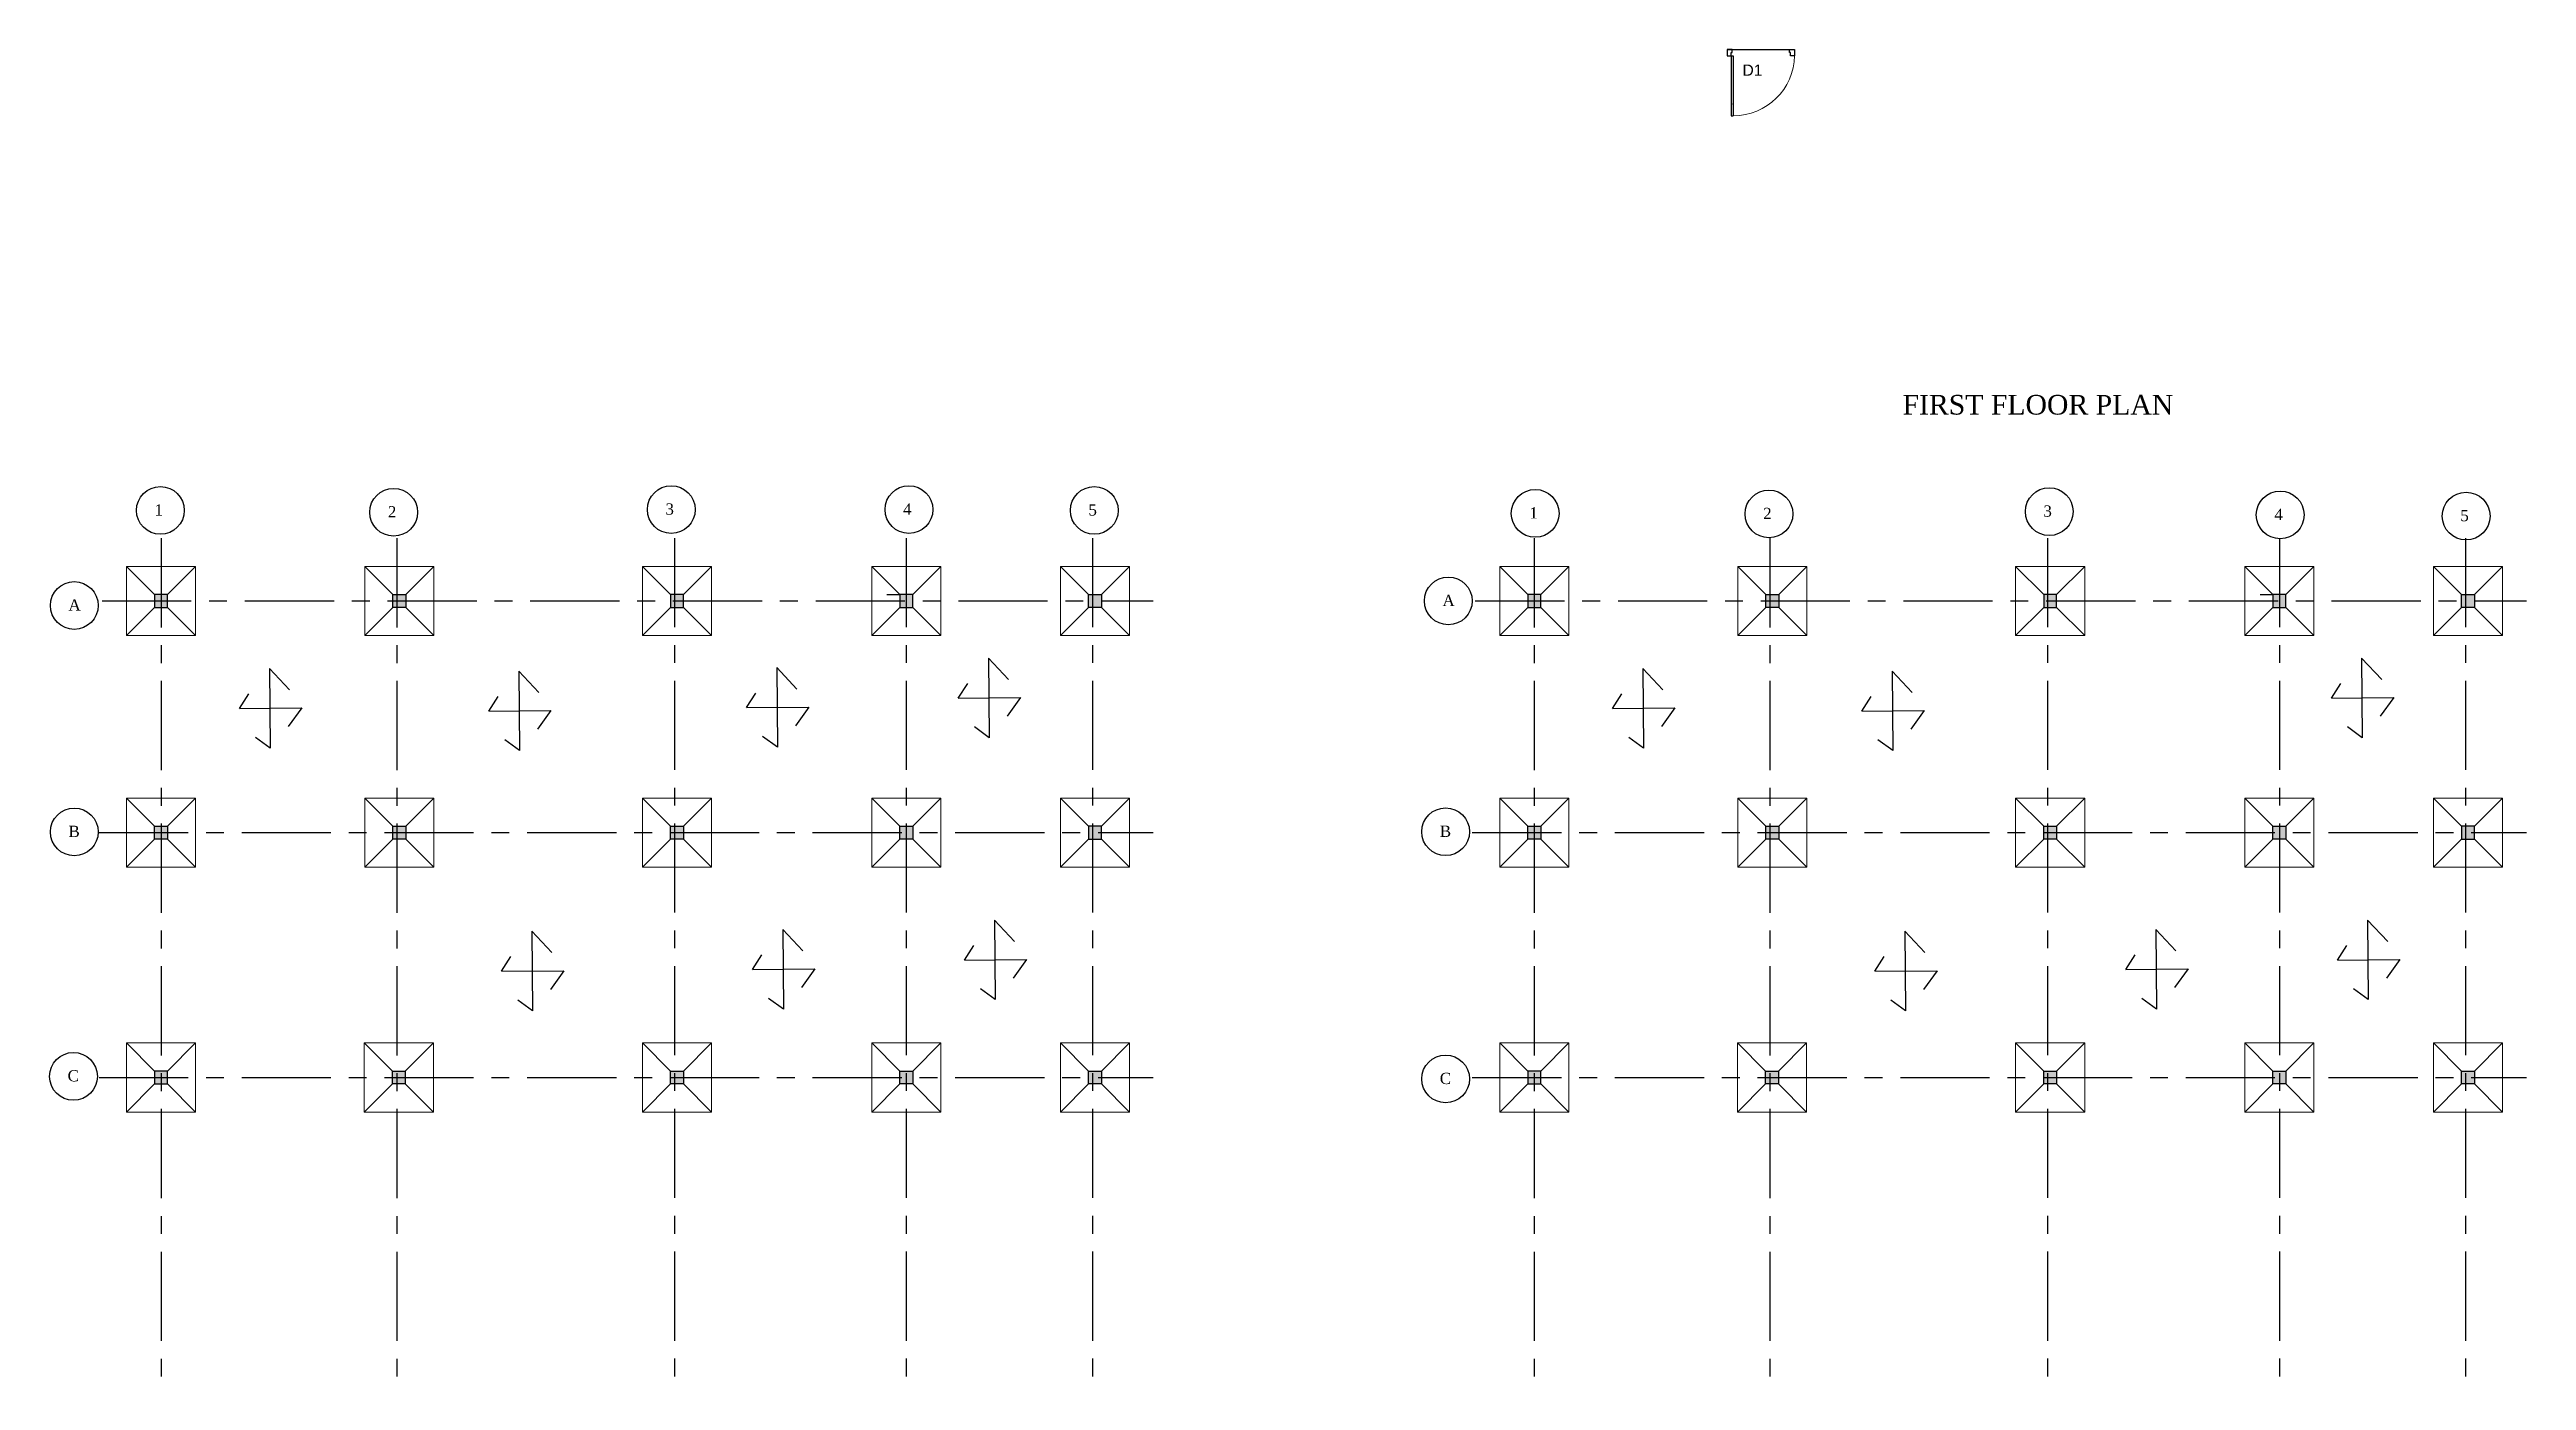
# Model space of a CAD drawing. Header units: metres. Extents: x 0 to 2377, y 0 to 2754.
# Drawn here: x 170.49 to 214.57, y 58.98 to 82.67 of the extents above; entities that cross this region are included whole.
import ezdxf

# ---------------------------------------------------------------- set-up
doc = ezdxf.new("R2010")
doc.units = ezdxf.units.M
doc.linetypes.add('CENTER', pattern=[50.8, 31.75, -6.35, 6.35, -6.35])
for name, color, linetype in [('BOUND', 7, 'Continuous'), ('centerline', 51, 'CENTER'), ('COLUMNS', 1, 'Continuous'), ('DOOR', 140, 'Continuous'), ('Text', 7, 'Continuous')]:
    doc.layers.add(name, color=color, linetype=linetype)
doc.layers.add('Footing', color=100, linetype='Continuous', lineweight=5)
doc.styles.get("Standard").update_dxf_attribs({"font": 'arial.ttf'})
doc.styles.add('style1', font='times.ttf', dxfattribs={"height": 0.2})
doc.styles.add('style2', font='times.ttf', dxfattribs={"height": 0.25})

msp = doc.modelspace()

# ---------------------------------------------------------------- texts
at = {"layer": 'BOUND', "char_height": 0.2, "attachment_point": 1, "style": 'style1'}
for s, insert in [('1', (172.357, 74.572)), ('2', (176.509, 74.54)), ('3', (181.45, 74.588)), ('4', (185.68, 74.588)), ('5', (188.979, 74.572)), ('1', (196.826, 74.52)), ('2', (200.987, 74.51)), ('3', (205.975, 74.552)), ('4', (210.086, 74.492)), ('5', (213.395, 74.472)), ('A', (170.825, 72.881)), ('A', (195.28, 72.961)), ('B', (170.825, 68.85)), ('B', (195.232, 68.852)), ('C', (170.81, 64.499)), ('C', (195.232, 64.452))]:
    msp.add_mtext_dynamic_manual_height_columns(s, width=0.33474, gutter_width=1, heights=[0], dxfattribs=dict(at, insert=insert))
at = {"layer": 'Text', "insert": (200.619, 82.401), "char_height": 0.2, "attachment_point": 1}
msp.add_mtext_dynamic_manual_height_columns('D1', width=0.21322, gutter_width=1, heights=[0], dxfattribs=at)
at = {"layer": 'Text', "insert": (205.877, 76.342), "char_height": 0.35, "attachment_point": 5, "style": 'style2'}
msp.add_mtext_dynamic_manual_height_columns('FIRST FLOOR PLAN', width=8.68552, gutter_width=1.25, heights=[0], dxfattribs=at)

# ---------------------------------------------------------------- blocks, each defined once
blk = doc.blocks.new('D1')
for p, q in [((0.07, 0.11), (0.07, 1.18)), ((0.07, 1.18), (0.11, 1.18)), ((0.11, 0.11), (0.11, 1.18)), ((0.11, 0.98), (0.11, 0.96)), ((0, 0), (0, 0.11)), ((0, 0.11), (0.07, 0.11)), ((0, 0), (1.2, 0)), ((0.09, 0), (0, 0)), ((0.07, 0.11), (0.07, 0.05)), ((0.07, 0.11), (0.11, 0.11)), ((0.07, 0.05), (0.09, 0.05)), ((0.09, 0.05), (0.09, 0)), ((1.13, 0.05), (1.11, 0.05)), ((1.11, 0.05), (1.11, 0)), ((1.11, 0), (1.2, 0)), ((1.2, 0.11), (1.13, 0.11)), ((1.13, 0.11), (1.13, 0.05)), ((1.2, 0), (1.2, 0.11))]:
    blk.add_line(p, q)
at = {"lineweight": 0}
blk.add_arc((0.11, 0.09), 1.09, 1.061, 90, dxfattribs=at)

# ---------------------------------------------------------------- hatches: boundary and pattern name
at = {"layer": 'COLUMNS'}
h = msp.add_hatch(color=256, dxfattribs=at)
h.dxf.hatch_style = 1
h.paths.add_polyline_path([(172.358, 72.968), (172.358, 72.738), (172.588, 72.738), (172.588, 72.968)])
h.paths.add_polyline_path([(176.597, 72.968), (176.597, 72.738), (176.827, 72.738), (176.827, 72.968)])
h.paths.add_polyline_path([(181.542, 72.968), (181.542, 72.738), (181.772, 72.738), (181.772, 72.968)])
h.paths.add_polyline_path([(185.621, 72.968), (185.621, 72.738), (185.851, 72.738), (185.851, 72.968)])
h.paths.add_polyline_path([(188.98, 72.968), (188.98, 72.738), (189.21, 72.738), (189.21, 72.968)])
h.paths.add_polyline_path([(172.358, 68.842), (172.358, 68.612), (172.588, 68.612), (172.588, 68.842)])
h.paths.add_polyline_path([(176.597, 68.842), (176.597, 68.612), (176.827, 68.612), (176.827, 68.842)])
h.paths.add_polyline_path([(181.542, 68.842), (181.542, 68.612), (181.772, 68.612), (181.772, 68.842)])
h.paths.add_polyline_path([(185.621, 68.842), (185.621, 68.612), (185.851, 68.612), (185.851, 68.842)])
h.paths.add_polyline_path([(188.98, 68.842), (188.98, 68.612), (189.21, 68.612), (189.21, 68.842)])
h.paths.add_polyline_path([(172.358, 64.483), (172.358, 64.253), (172.588, 64.253), (172.588, 64.483)])
h.paths.add_polyline_path([(176.59, 64.483), (176.59, 64.253), (176.82, 64.253), (176.82, 64.483)])
h.paths.add_polyline_path([(181.542, 64.483), (181.542, 64.253), (181.772, 64.253), (181.772, 64.483)])
h.paths.add_polyline_path([(185.621, 64.483), (185.621, 64.253), (185.851, 64.253), (185.851, 64.483)])
h.paths.add_polyline_path([(188.98, 64.483), (188.98, 64.253), (189.21, 64.253), (189.21, 64.483)])
h = msp.add_hatch(color=256, dxfattribs=at)
h.dxf.hatch_style = 1
h.paths.add_polyline_path([(196.798, 72.968), (196.798, 72.738), (197.028, 72.738), (197.028, 72.968)])
h.paths.add_polyline_path([(201.036, 72.968), (201.036, 72.738), (201.266, 72.738), (201.266, 72.968)])
h.paths.add_polyline_path([(205.981, 72.968), (205.981, 72.738), (206.211, 72.738), (206.211, 72.968)])
h.paths.add_polyline_path([(210.06, 72.968), (210.06, 72.738), (210.29, 72.738), (210.29, 72.968)])
h.paths.add_polyline_path([(213.419, 72.968), (213.419, 72.738), (213.649, 72.738), (213.649, 72.968)])
h.paths.add_polyline_path([(196.798, 68.842), (196.798, 68.612), (197.028, 68.612), (197.028, 68.842)])
h.paths.add_polyline_path([(201.036, 68.842), (201.036, 68.612), (201.266, 68.612), (201.266, 68.842)])
h.paths.add_polyline_path([(205.981, 68.842), (205.981, 68.612), (206.211, 68.612), (206.211, 68.842)])
h.paths.add_polyline_path([(210.06, 68.842), (210.06, 68.612), (210.29, 68.612), (210.29, 68.842)])
h.paths.add_polyline_path([(213.419, 68.842), (213.419, 68.612), (213.649, 68.612), (213.649, 68.842)])
h.paths.add_polyline_path([(196.798, 64.483), (196.798, 64.253), (197.028, 64.253), (197.028, 64.483)])
h.paths.add_polyline_path([(201.029, 64.483), (201.029, 64.253), (201.259, 64.253), (201.259, 64.483)])
h.paths.add_polyline_path([(205.981, 64.483), (205.981, 64.253), (206.211, 64.253), (206.211, 64.483)])
h.paths.add_polyline_path([(210.06, 64.483), (210.06, 64.253), (210.29, 64.253), (210.29, 64.483)])
h.paths.add_polyline_path([(213.419, 64.483), (213.419, 64.253), (213.649, 64.253), (213.649, 64.483)])

# ---------------------------------------------------------------- linework, layer by layer
for p, q in [((185.391, 72.968), (185.621, 72.968)), ((185.621, 72.968), (185.621, 72.738)), ((209.831, 72.968), (210.061, 72.968)), ((210.061, 72.968), (210.061, 72.738))]:
    msp.add_line(p, q)
at = {"layer": 'BOUND'}
for p, q in [((174.405, 71.65), (174.417, 70.234)), ((174.405, 71.65), (174.762, 71.269)), ((178.841, 71.604), (178.853, 70.188)), ((178.841, 71.604), (179.198, 71.223)), ((183.43, 71.665), (183.442, 70.249)), ((183.43, 71.665), (183.788, 71.284)), ((187.199, 71.834), (187.211, 70.418)), ((187.199, 71.834), (187.556, 71.453)), ((198.844, 71.65), (198.856, 70.234)), ((198.844, 71.65), (199.202, 71.269)), ((203.281, 71.604), (203.293, 70.188)), ((203.281, 71.604), (203.638, 71.223)), ((211.638, 71.834), (211.65, 70.418)), ((211.638, 71.834), (211.996, 71.453)), ((173.869, 70.937), (174.036, 71.198)), ((178.305, 70.891), (178.472, 71.152)), ((182.894, 70.953), (183.061, 71.213)), ((186.663, 71.121), (186.83, 71.382)), ((186.663, 71.121), (187.77, 71.132)), ((187.77, 71.132), (187.532, 70.799)), ((198.308, 70.937), (198.475, 71.198)), ((202.745, 70.891), (202.912, 71.152)), ((211.102, 71.121), (211.269, 71.382)), ((211.102, 71.121), (212.21, 71.132)), ((212.21, 71.132), (211.972, 70.799)), ((173.869, 70.937), (174.976, 70.948)), ((174.976, 70.948), (174.738, 70.615)), ((178.305, 70.891), (179.413, 70.902)), ((179.413, 70.902), (179.175, 70.569)), ((182.894, 70.953), (184.002, 70.963)), ((184.002, 70.963), (183.764, 70.63)), ((187.211, 70.418), (186.949, 70.608)), ((198.308, 70.937), (199.416, 70.948)), ((199.416, 70.948), (199.178, 70.615)), ((202.745, 70.891), (203.852, 70.902)), ((203.852, 70.902), (203.614, 70.569)), ((211.65, 70.418), (211.388, 70.608)), ((174.417, 70.234), (174.155, 70.424)), ((178.853, 70.188), (178.591, 70.378)), ((183.442, 70.249), (183.18, 70.44)), ((198.856, 70.234), (198.594, 70.424)), ((203.293, 70.188), (203.031, 70.378)), ((187.306, 67.171), (187.318, 65.756)), ((187.306, 67.171), (187.663, 66.791)), ((211.745, 67.171), (211.757, 65.756)), ((211.745, 67.171), (212.103, 66.791)), ((179.071, 66.972), (179.083, 65.556)), ((179.071, 66.972), (179.428, 66.591)), ((183.537, 67.003), (183.549, 65.587)), ((183.537, 67.003), (183.895, 66.622)), ((186.77, 66.459), (186.937, 66.719)), ((203.51, 66.972), (203.522, 65.556)), ((203.51, 66.972), (203.867, 66.591)), ((207.977, 67.003), (207.989, 65.587)), ((207.977, 67.003), (208.334, 66.622)), ((211.21, 66.459), (211.376, 66.719)), ((178.535, 66.26), (178.701, 66.52)), ((178.535, 66.26), (179.642, 66.27)), ((179.642, 66.27), (179.404, 65.937)), ((183.002, 66.29), (183.168, 66.551)), ((183.002, 66.29), (184.109, 66.301)), ((184.109, 66.301), (183.871, 65.968)), ((186.77, 66.459), (187.877, 66.47)), ((187.877, 66.47), (187.639, 66.136)), ((202.974, 66.26), (203.141, 66.52)), ((202.974, 66.26), (204.082, 66.27)), ((204.082, 66.27), (203.844, 65.937)), ((207.441, 66.29), (207.608, 66.551)), ((207.441, 66.29), (208.549, 66.301)), ((208.549, 66.301), (208.31, 65.968)), ((211.21, 66.459), (212.317, 66.47)), ((212.317, 66.47), (212.079, 66.136)), ((179.083, 65.556), (178.821, 65.747)), ((183.549, 65.587), (183.287, 65.777)), ((187.318, 65.756), (187.056, 65.946)), ((203.522, 65.556), (203.26, 65.747)), ((207.989, 65.587), (207.727, 65.777)), ((211.757, 65.756), (211.495, 65.946))]:
    msp.add_line(p, q, dxfattribs=at)
for centre in [(172.461, 74.463), (176.613, 74.431), (181.554, 74.478), (185.784, 74.478), (189.083, 74.463), (196.93, 74.411), (201.091, 74.401), (206.079, 74.442), (210.19, 74.383), (213.499, 74.363), (170.929, 72.771), (195.384, 72.852), (170.929, 68.74), (195.336, 68.743), (170.914, 64.389), (195.336, 64.343)]:
    msp.add_circle(centre, 0.425, dxfattribs=at)
at = {"layer": 'centerline', "ltscale": 0.05}
for p, q in [((172.473, 73.968), (172.473, 58.975)), ((176.667, 73.968), (176.667, 58.975)), ((181.612, 73.971), (181.612, 58.975)), ((185.736, 73.971), (185.736, 58.975)), ((189.05, 73.971), (189.05, 58.975)), ((196.913, 73.968), (196.913, 58.975)), ((201.107, 73.968), (201.107, 58.975)), ((206.051, 73.971), (206.051, 58.975)), ((210.175, 73.971), (210.175, 58.975)), ((213.489, 73.971), (213.489, 58.975)), ((171.424, 72.853), (190.133, 72.853)), ((195.864, 72.853), (214.573, 72.853)), ((171.369, 68.727), (190.133, 68.727)), ((195.809, 68.727), (214.573, 68.727)), ((171.369, 64.368), (190.133, 64.368)), ((195.809, 64.368), (214.573, 64.368))]:
    msp.add_line(p, q, dxfattribs=at)
at = {"layer": 'COLUMNS'}
for p, q in [((172.588, 72.968), (172.358, 72.968)), ((172.358, 72.968), (172.358, 72.738)), ((172.588, 72.738), (172.588, 72.968)), ((176.597, 72.738), (176.597, 72.968)), ((176.597, 72.968), (176.827, 72.968)), ((176.827, 72.968), (176.827, 72.738)), ((181.772, 72.968), (181.542, 72.968)), ((181.542, 72.968), (181.542, 72.738)), ((181.772, 72.738), (181.772, 72.968)), ((185.851, 72.968), (185.621, 72.968)), ((185.621, 72.968), (185.621, 72.738)), ((185.851, 72.738), (185.851, 72.968)), ((188.98, 72.738), (188.98, 72.968)), ((188.98, 72.968), (189.21, 72.968)), ((189.21, 72.968), (189.21, 72.738)), ((197.028, 72.968), (196.798, 72.968)), ((196.798, 72.968), (196.798, 72.738)), ((197.028, 72.738), (197.028, 72.968)), ((201.036, 72.738), (201.036, 72.968)), ((201.036, 72.968), (201.266, 72.968)), ((201.266, 72.968), (201.266, 72.738)), ((206.211, 72.968), (205.981, 72.968)), ((205.981, 72.968), (205.981, 72.738)), ((206.211, 72.738), (206.211, 72.968)), ((210.29, 72.968), (210.06, 72.968)), ((210.06, 72.968), (210.06, 72.738)), ((210.29, 72.738), (210.29, 72.968)), ((213.419, 72.738), (213.419, 72.968)), ((213.419, 72.968), (213.649, 72.968)), ((213.649, 72.968), (213.649, 72.738)), ((172.358, 72.738), (172.588, 72.738)), ((176.827, 72.738), (176.597, 72.738)), ((181.542, 72.738), (181.772, 72.738)), ((185.621, 72.738), (185.851, 72.738)), ((189.21, 72.738), (188.98, 72.738)), ((196.798, 72.738), (197.028, 72.738)), ((201.266, 72.738), (201.036, 72.738)), ((205.981, 72.738), (206.211, 72.738)), ((210.06, 72.738), (210.29, 72.738)), ((213.649, 72.738), (213.419, 72.738)), ((172.358, 68.612), (172.358, 68.842)), ((172.358, 68.842), (172.588, 68.842)), ((172.588, 68.842), (172.588, 68.612)), ((176.597, 68.842), (176.827, 68.842)), ((176.597, 68.612), (176.597, 68.842)), ((176.827, 68.842), (176.827, 68.612)), ((181.542, 68.842), (181.772, 68.842)), ((181.542, 68.612), (181.542, 68.842)), ((181.772, 68.842), (181.772, 68.612)), ((185.621, 68.842), (185.851, 68.842)), ((185.621, 68.612), (185.621, 68.842)), ((185.851, 68.842), (185.851, 68.612)), ((188.98, 68.842), (188.98, 68.612)), ((189.21, 68.842), (188.98, 68.842)), ((189.21, 68.612), (189.21, 68.842)), ((196.798, 68.612), (196.798, 68.842)), ((196.798, 68.842), (197.028, 68.842)), ((197.028, 68.842), (197.028, 68.612)), ((201.036, 68.842), (201.266, 68.842)), ((201.036, 68.612), (201.036, 68.842)), ((201.266, 68.842), (201.266, 68.612)), ((205.981, 68.842), (206.211, 68.842)), ((205.981, 68.612), (205.981, 68.842)), ((206.211, 68.842), (206.211, 68.612)), ((210.06, 68.842), (210.29, 68.842)), ((210.06, 68.612), (210.06, 68.842)), ((210.29, 68.842), (210.29, 68.612)), ((213.419, 68.842), (213.419, 68.612)), ((213.649, 68.842), (213.419, 68.842)), ((213.649, 68.612), (213.649, 68.842)), ((172.588, 68.612), (172.358, 68.612)), ((176.827, 68.612), (176.597, 68.612)), ((181.772, 68.612), (181.542, 68.612)), ((185.851, 68.612), (185.621, 68.612)), ((188.98, 68.612), (189.21, 68.612)), ((197.028, 68.612), (196.798, 68.612)), ((201.266, 68.612), (201.036, 68.612)), ((206.211, 68.612), (205.981, 68.612)), ((210.29, 68.612), (210.06, 68.612)), ((213.419, 68.612), (213.649, 68.612)), ((172.588, 64.483), (172.358, 64.483)), ((172.358, 64.483), (172.358, 64.253)), ((172.588, 64.253), (172.588, 64.483)), ((176.59, 64.483), (176.82, 64.483)), ((176.59, 64.253), (176.59, 64.483)), ((176.82, 64.483), (176.82, 64.253)), ((181.542, 64.483), (181.772, 64.483)), ((181.542, 64.253), (181.542, 64.483)), ((181.772, 64.483), (181.772, 64.253)), ((185.621, 64.483), (185.851, 64.483)), ((185.621, 64.253), (185.621, 64.483)), ((185.851, 64.483), (185.851, 64.253)), ((188.98, 64.483), (189.21, 64.483)), ((188.98, 64.253), (188.98, 64.483)), ((189.21, 64.483), (189.21, 64.253)), ((197.028, 64.483), (196.798, 64.483)), ((196.798, 64.483), (196.798, 64.253)), ((197.028, 64.253), (197.028, 64.483)), ((201.029, 64.483), (201.259, 64.483)), ((201.029, 64.253), (201.029, 64.483)), ((201.259, 64.483), (201.259, 64.253)), ((205.981, 64.483), (206.211, 64.483)), ((205.981, 64.253), (205.981, 64.483)), ((206.211, 64.483), (206.211, 64.253)), ((210.06, 64.483), (210.29, 64.483)), ((210.06, 64.253), (210.06, 64.483)), ((210.29, 64.483), (210.29, 64.253)), ((213.419, 64.483), (213.649, 64.483)), ((213.419, 64.253), (213.419, 64.483)), ((213.649, 64.483), (213.649, 64.253)), ((172.358, 64.253), (172.588, 64.253)), ((176.82, 64.253), (176.59, 64.253)), ((181.772, 64.253), (181.542, 64.253)), ((185.851, 64.253), (185.621, 64.253)), ((189.21, 64.253), (188.98, 64.253)), ((196.798, 64.253), (197.028, 64.253)), ((201.259, 64.253), (201.029, 64.253)), ((206.211, 64.253), (205.981, 64.253)), ((210.29, 64.253), (210.06, 64.253)), ((213.649, 64.253), (213.419, 64.253))]:
    msp.add_line(p, q, dxfattribs=at)
at = {"layer": 'Footing'}
for p, q in [((171.858, 73.468), (172.358, 72.968)), ((172.588, 72.968), (173.088, 73.468)), ((176.097, 73.468), (176.597, 72.968)), ((176.827, 72.968), (177.327, 73.468)), ((181.042, 73.468), (181.542, 72.968)), ((181.772, 72.968), (182.272, 73.468)), ((185.121, 73.468), (185.621, 72.968)), ((185.851, 72.968), (186.351, 73.468)), ((188.48, 73.468), (188.98, 72.968)), ((189.21, 72.968), (189.71, 73.468)), ((196.298, 73.468), (196.798, 72.968)), ((197.028, 72.968), (197.528, 73.468)), ((200.536, 73.468), (201.036, 72.968)), ((201.266, 72.968), (201.766, 73.468)), ((205.481, 73.468), (205.981, 72.968)), ((206.211, 72.968), (206.711, 73.468)), ((209.56, 73.468), (210.06, 72.968)), ((210.29, 72.968), (210.79, 73.468)), ((212.919, 73.468), (213.419, 72.968)), ((213.649, 72.968), (214.149, 73.468)), ((172.358, 72.738), (171.858, 72.238)), ((172.588, 72.738), (173.088, 72.238)), ((176.597, 72.738), (176.097, 72.238)), ((176.827, 72.738), (177.327, 72.238)), ((181.542, 72.738), (181.042, 72.238)), ((181.772, 72.738), (182.272, 72.238)), ((185.621, 72.738), (185.121, 72.238)), ((185.851, 72.738), (186.351, 72.238)), ((188.98, 72.738), (188.48, 72.238)), ((189.21, 72.738), (189.71, 72.238)), ((196.798, 72.738), (196.298, 72.238)), ((197.028, 72.738), (197.528, 72.238)), ((201.036, 72.738), (200.536, 72.238)), ((201.266, 72.738), (201.766, 72.238)), ((205.981, 72.738), (205.481, 72.238)), ((206.211, 72.738), (206.711, 72.238)), ((210.06, 72.738), (209.56, 72.238)), ((210.29, 72.738), (210.79, 72.238)), ((213.419, 72.738), (212.919, 72.238)), ((213.649, 72.738), (214.149, 72.238)), ((171.858, 69.342), (172.358, 68.842)), ((172.588, 68.842), (173.088, 69.342)), ((176.097, 69.342), (176.597, 68.842)), ((176.827, 68.842), (177.327, 69.342)), ((181.042, 69.342), (181.542, 68.842)), ((181.772, 68.842), (182.272, 69.342)), ((185.121, 69.342), (185.621, 68.842)), ((185.851, 68.842), (186.351, 69.342)), ((188.48, 69.342), (188.98, 68.842)), ((189.21, 68.842), (189.71, 69.342)), ((196.298, 69.342), (196.798, 68.842)), ((197.028, 68.842), (197.528, 69.342)), ((200.536, 69.342), (201.036, 68.842)), ((201.266, 68.842), (201.766, 69.342)), ((205.481, 69.342), (205.981, 68.842)), ((206.211, 68.842), (206.711, 69.342)), ((209.56, 69.342), (210.06, 68.842)), ((210.29, 68.842), (210.79, 69.342)), ((212.919, 69.342), (213.419, 68.842)), ((213.649, 68.842), (214.149, 69.342)), ((172.358, 68.612), (171.858, 68.112)), ((172.588, 68.612), (173.088, 68.112)), ((176.597, 68.612), (176.097, 68.112)), ((176.827, 68.612), (177.327, 68.112)), ((181.542, 68.612), (181.042, 68.112)), ((181.772, 68.612), (182.272, 68.112)), ((185.621, 68.612), (185.121, 68.112)), ((185.851, 68.612), (186.351, 68.112)), ((188.98, 68.612), (188.48, 68.112)), ((189.21, 68.612), (189.71, 68.112)), ((196.798, 68.612), (196.298, 68.112)), ((197.028, 68.612), (197.528, 68.112)), ((201.036, 68.612), (200.536, 68.112)), ((201.266, 68.612), (201.766, 68.112)), ((205.981, 68.612), (205.481, 68.112)), ((206.211, 68.612), (206.711, 68.112)), ((210.06, 68.612), (209.56, 68.112)), ((210.29, 68.612), (210.79, 68.112)), ((213.419, 68.612), (212.919, 68.112)), ((213.649, 68.612), (214.149, 68.112)), ((171.858, 64.983), (172.358, 64.483)), ((172.588, 64.483), (173.088, 64.983)), ((176.09, 64.983), (176.59, 64.483)), ((176.82, 64.483), (177.32, 64.983)), ((181.042, 64.983), (181.542, 64.483)), ((181.772, 64.483), (182.272, 64.983)), ((185.121, 64.983), (185.621, 64.483)), ((185.851, 64.483), (186.351, 64.983)), ((188.48, 64.983), (188.98, 64.483)), ((189.21, 64.483), (189.71, 64.983)), ((196.298, 64.983), (196.798, 64.483)), ((197.028, 64.483), (197.528, 64.983)), ((200.529, 64.983), (201.029, 64.483)), ((201.259, 64.483), (201.759, 64.983)), ((205.481, 64.983), (205.981, 64.483)), ((206.211, 64.483), (206.711, 64.983)), ((209.56, 64.983), (210.06, 64.483)), ((210.29, 64.483), (210.79, 64.983)), ((212.919, 64.983), (213.419, 64.483)), ((213.649, 64.483), (214.149, 64.983)), ((172.358, 64.253), (171.858, 63.753)), ((172.588, 64.253), (173.088, 63.753)), ((176.59, 64.253), (176.09, 63.753)), ((176.82, 64.253), (177.32, 63.753)), ((181.542, 64.253), (181.042, 63.753)), ((181.772, 64.253), (182.272, 63.753)), ((185.621, 64.253), (185.121, 63.753)), ((185.851, 64.253), (186.351, 63.753)), ((188.98, 64.253), (188.48, 63.753)), ((189.21, 64.253), (189.71, 63.753)), ((196.798, 64.253), (196.298, 63.753)), ((197.028, 64.253), (197.528, 63.753)), ((201.029, 64.253), (200.529, 63.753)), ((201.259, 64.253), (201.759, 63.753)), ((205.981, 64.253), (205.481, 63.753)), ((206.211, 64.253), (206.711, 63.753)), ((210.06, 64.253), (209.56, 63.753)), ((210.29, 64.253), (210.79, 63.753)), ((213.419, 64.253), (212.919, 63.753)), ((213.649, 64.253), (214.149, 63.753))]:
    msp.add_line(p, q, dxfattribs=at)
for points in [[(171.858, 73.468), (173.088, 73.468), (173.088, 72.238), (171.858, 72.238)], [(176.097, 73.468), (177.327, 73.468), (177.327, 72.238), (176.097, 72.238)], [(181.042, 73.468), (182.272, 73.468), (182.272, 72.238), (181.042, 72.238)], [(185.121, 73.468), (186.351, 73.468), (186.351, 72.238), (185.121, 72.238)], [(188.48, 73.468), (189.71, 73.468), (189.71, 72.238), (188.48, 72.238)], [(196.298, 73.468), (197.528, 73.468), (197.528, 72.238), (196.298, 72.238)], [(200.536, 73.468), (201.766, 73.468), (201.766, 72.238), (200.536, 72.238)], [(205.481, 73.468), (206.711, 73.468), (206.711, 72.238), (205.481, 72.238)], [(209.56, 73.468), (210.79, 73.468), (210.79, 72.238), (209.56, 72.238)], [(212.919, 73.468), (214.149, 73.468), (214.149, 72.238), (212.919, 72.238)], [(171.858, 69.342), (173.088, 69.342), (173.088, 68.112), (171.858, 68.112)], [(176.097, 69.342), (177.327, 69.342), (177.327, 68.112), (176.097, 68.112)], [(181.042, 69.342), (182.272, 69.342), (182.272, 68.112), (181.042, 68.112)], [(185.121, 69.342), (186.351, 69.342), (186.351, 68.112), (185.121, 68.112)], [(188.48, 69.342), (189.71, 69.342), (189.71, 68.112), (188.48, 68.112)], [(196.298, 69.342), (197.528, 69.342), (197.528, 68.112), (196.298, 68.112)], [(200.536, 69.342), (201.766, 69.342), (201.766, 68.112), (200.536, 68.112)], [(205.481, 69.342), (206.711, 69.342), (206.711, 68.112), (205.481, 68.112)], [(209.56, 69.342), (210.79, 69.342), (210.79, 68.112), (209.56, 68.112)], [(212.919, 69.342), (214.149, 69.342), (214.149, 68.112), (212.919, 68.112)], [(171.858, 64.983), (173.088, 64.983), (173.088, 63.753), (171.858, 63.753)], [(176.09, 64.983), (177.32, 64.983), (177.32, 63.753), (176.09, 63.753)], [(181.042, 64.983), (182.272, 64.983), (182.272, 63.753), (181.042, 63.753)], [(185.121, 64.983), (186.351, 64.983), (186.351, 63.753), (185.121, 63.753)], [(188.48, 64.983), (189.71, 64.983), (189.71, 63.753), (188.48, 63.753)], [(196.298, 64.983), (197.528, 64.983), (197.528, 63.753), (196.298, 63.753)], [(200.529, 64.983), (201.759, 64.983), (201.759, 63.753), (200.529, 63.753)], [(205.481, 64.983), (206.711, 64.983), (206.711, 63.753), (205.481, 63.753)], [(209.56, 64.983), (210.79, 64.983), (210.79, 63.753), (209.56, 63.753)], [(212.919, 64.983), (214.149, 64.983), (214.149, 63.753), (212.919, 63.753)]]:
    msp.add_lwpolyline(points, close=True, dxfattribs=at)

# ---------------------------------------------------------------- block references
at = {"layer": 'DOOR', "color": 0, "xscale": -1, "rotation": 180}
msp.add_blockref('D1', (200.346, 82.668), dxfattribs=at)

msp.set_redraw_order([(e.dxf.handle, doc.entitydb.next_handle()) for e in msp.query("TEXT MTEXT ATTDEF DIMENSION ARC_DIMENSION")])  # texts and dimensions are drawn at this point

doc.saveas('drawing.dxf')
